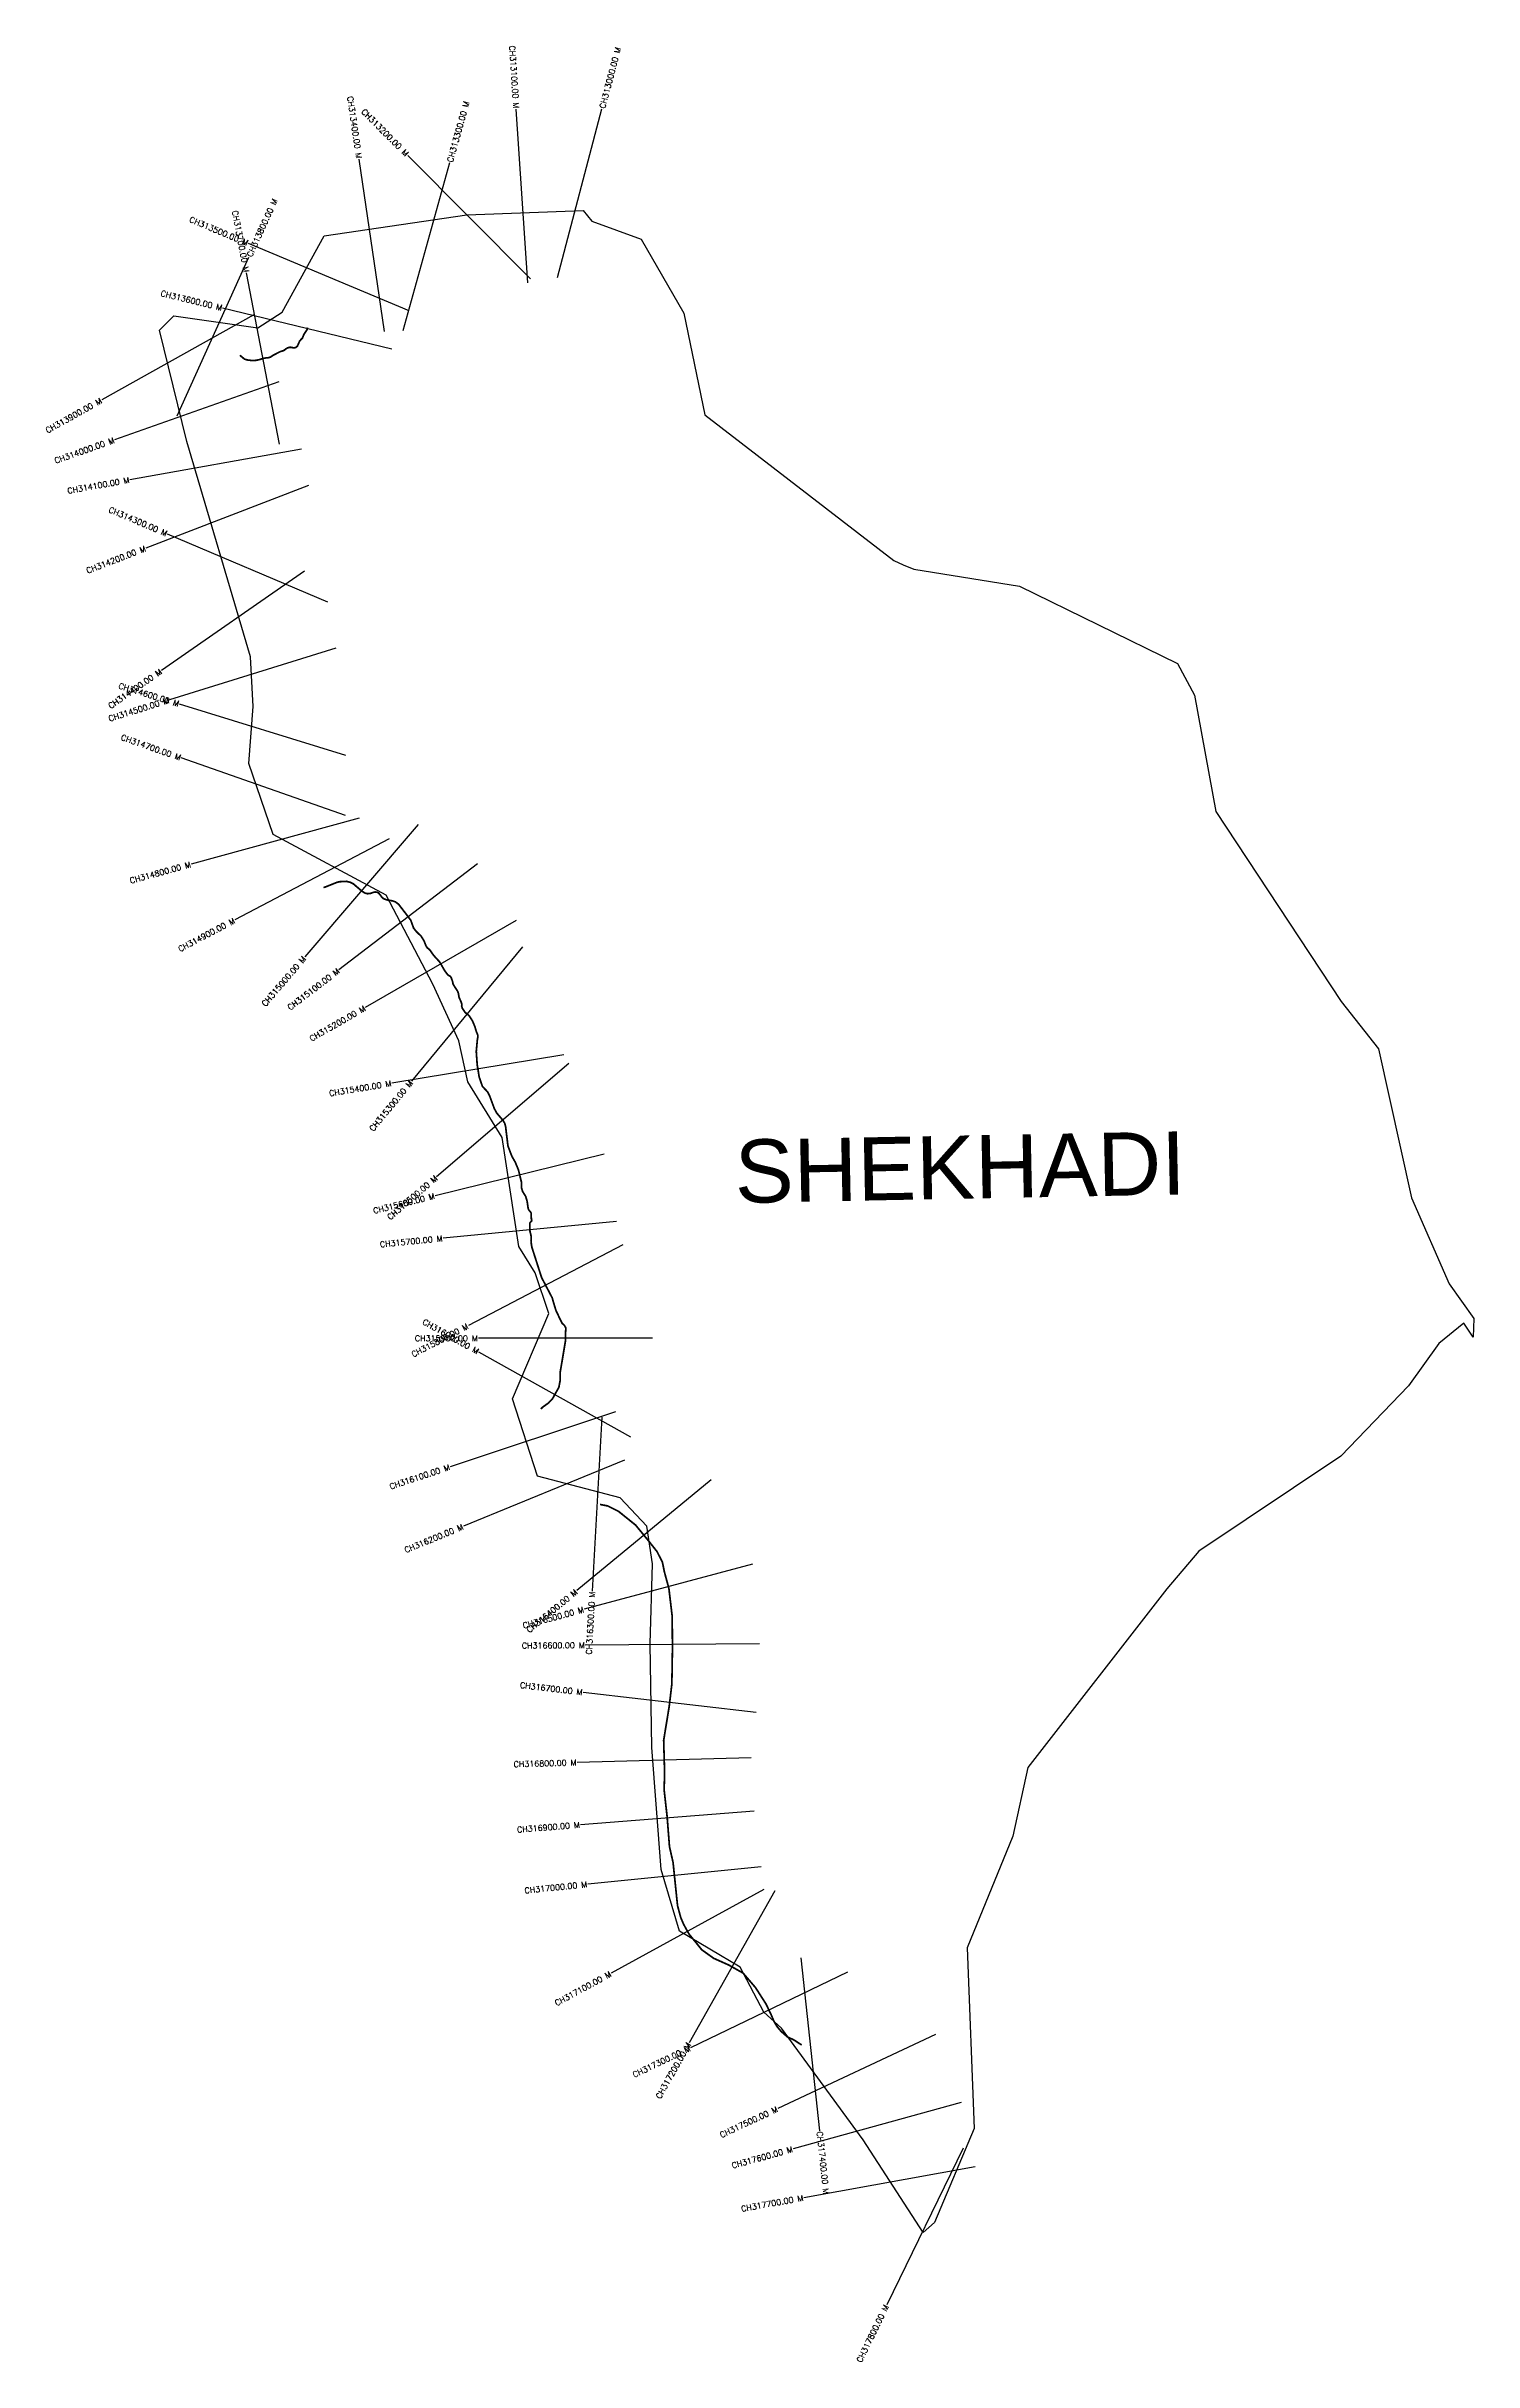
# Model space of a CAD drawing. Header units: metres. Extents: x 285152 to 287610, y 2002566 to 2006554.
import ezdxf
from ezdxf.enums import TextEntityAlignment as Align

# ---------------------------------------------------------------- set-up
doc = ezdxf.new("R2010")
doc.units = ezdxf.units.M
doc.header["$MEASUREMENT"] = 0
for name, color, linetype in [('CS', 134, 'Continuous'), ('CSMark', 6, 'Continuous'), ('NATURALLY PROTECTED', 3, 'Continuous'), ('village', 3, 'Continuous'), ('VILLAGE NAME', 250, 'Continuous')]:
    doc.layers.add(name, color=color, linetype=linetype)
doc.styles.get("Standard").update_dxf_attribs({"font": 'simplex.shx'})

msp = doc.modelspace()

# ---------------------------------------------------------------- linework, layer by layer
at = {"color": 3, "flags": 128}
msp.add_lwpolyline([(286076.4, 2006271.1), (286091.8, 2006252.5)], dxfattribs=at)
at = {"layer": 'CS'}
for p, q in [((285981.4, 2006146.2), (285961.5, 2006445.6)), ((286032.7, 2006155.7), (286109.1, 2006445.8)), ((285734.5, 2006062.4), (285691, 2006359.3)), ((285766.6, 2006064.2), (285846.8, 2006353.2)), ((285986.1, 2006153.1), (285774.5, 2006365.8)), ((285777.1, 2006098), (285500.4, 2006213.9)), ((285377.6, 2005917.3), (285501.1, 2006190.7)), ((285553.5, 2005868.6), (285497.2, 2006163.3)), ((285509.4, 2006091.2), (285247.6, 2005944.7)), ((285747.4, 2006032.2), (285455.9, 2006102.9)), ((285552.8, 2005975.8), (285269.9, 2005875.9)), ((285591.6, 2005860.1), (285296.3, 2005807.2)), ((285603.7, 2005797.3), (285323.8, 2005689.5)), ((285637.1, 2005596.3), (285361, 2005713.7)), ((285596.8, 2005649.6), (285350.4, 2005478.6)), ((285650.5, 2005517.4), (285364.2, 2005428)), ((285668.2, 2005332.3), (285381.5, 2005420.6)), ((285667.7, 2005229), (285384.5, 2005328.1)), ((285691.1, 2005224.3), (285401.7, 2005145.3)), ((285792.4, 2005213.3), (285597.3, 2004985.5)), ((285742.7, 2005188.7), (285477.1, 2005049.2)), ((285894.5, 2005145.7), (285656.2, 2004963.4)), ((285961.4, 2005048.4), (285701.5, 2004898.5)), ((285972.2, 2005002.9), (285781.2, 2004771.6)), ((286043.3, 2004817.1), (285747.3, 2004768.1)), ((286052.1, 2004802.1), (285824.4, 2004606.8)), ((286113, 2004645.9), (285821.7, 2004574.1)), ((286134.2, 2004530.1), (285835.6, 2004500.9)), ((286144.9, 2004489.6), (285879, 2004350.7)), ((286196.3, 2004328.7), (285896.3, 2004328.7)), ((286158.6, 2004158.3), (285896.8, 2004304.8)), ((286132.2, 2004202.2), (285847.5, 2004107.5)), ((286108.7, 2004193), (286092.4, 2003893.5)), ((286148.1, 2004119.1), (285870.7, 2004005.1)), ((286297.2, 2004084.8), (286065.6, 2003894.2)), ((286368.3, 2003939.7), (286078.6, 2003862)), ((286380.4, 2003802.3), (286080.4, 2003800.3)), ((286374.7, 2003684.1), (286076.7, 2003719)), ((286366.2, 2003606.5), (286066.3, 2003598.2)), ((286371, 2003514.4), (286071.9, 2003490.9)), ((286383, 2003418.6), (286084.5, 2003388.6)), ((286387.9, 2003379.4), (286124.8, 2003235.3)), ((286406.5, 2003377.1), (286259.2, 2003115.7)), ((286451.4, 2003262), (286483.6, 2002963.7)), ((286531.7, 2003236.9), (286261.3, 2003107)), ((286683.6, 2003129.7), (286411.9, 2003002.5)), ((286727.3, 2003012.7), (286438.1, 2002932.9)), ((286731.1, 2002933.9), (286599.4, 2002664.4)), ((286751.7, 2002901.8), (286456.4, 2002848.7))]:
    msp.add_line(p, q, dxfattribs=at)
at = {"layer": 'NATURALLY PROTECTED', "color": 2, "const_width": 3, "flags": 128}
for points in [[(285602.1, 2006069.3), (285601.8, 2006068.3), (285601.1, 2006065.3), (285599.3, 2006062.8), (285597.2, 2006059.6), (285596, 2006057.9), (285593.2, 2006051.1), (285588.6, 2006046.3), (285586, 2006040.4), (285584.5, 2006037.1), (285582, 2006035.1), (285579.7, 2006034.4), (285577.5, 2006034.3), (285575.8, 2006034.8), (285574.5, 2006035.1), (285571.5, 2006035.2), (285567.9, 2006034.4), (285565.1, 2006032.7), (285562, 2006030.3), (285559.7, 2006029.2), (285555, 2006027.8), (285550.5, 2006025.5), (285542.9, 2006021.6), (285538.2, 2006018.3), (285533.8, 2006017.1), (285530.1, 2006016.9), (285524.5, 2006015.8), (285519.6, 2006014.1), (285513.2, 2006012.8), (285507.7, 2006012.3), (285503.7, 2006012.8), (285497.9, 2006013.5), (285493.6, 2006014.9), (285489.3, 2006018.4), (285485.5, 2006021.5)], [(285629.5, 2005105), (285632.3, 2005105.7), (285638.6, 2005108.2), (285644.1, 2005110.4), (285648.7, 2005112.3), (285653, 2005114), (285657.8, 2005115), (285663.7, 2005115.3), (285668.9, 2005115.6), (285675.4, 2005114), (285680.8, 2005111.4), (285688.4, 2005104.9), (285695.4, 2005098.9), (285700.9, 2005095.4), (285705, 2005094.3), (285710.3, 2005094.8), (285715.7, 2005096.7), (285718.2, 2005097.3), (285721.4, 2005097), (285723.9, 2005095.9), (285726.7, 2005092.9), (285730.2, 2005088.1), (285733.3, 2005085.5), (285738.6, 2005083.7), (285748.3, 2005082), (285753.3, 2005080.3), (285758.8, 2005076.2), (285765.1, 2005068), (285772.7, 2005058.1), (285779.8, 2005048.7), (285782.3, 2005041.7), (285784.7, 2005035.1), (285789, 2005029.6), (285797.7, 2005021.1), (285802.4, 2005013.6), (285805.9, 2005004.8), (285808, 2005001.3), (285811.7, 2004998.4), (285813.8, 2004996), (285817.5, 2004990.4), (285821.5, 2004985.5), (285825.7, 2004981), (285829.4, 2004977), (285832.2, 2004972.2), (285835.5, 2004966.5), (285838.1, 2004961.9), (285840.9, 2004958.1), (285843.2, 2004955), (285845.9, 2004953), (285848, 2004952), (285849.3, 2004949.9), (285850.3, 2004947.4), (285851.9, 2004942.7), (285852.7, 2004938.5), (285855.2, 2004934.5), (285858.4, 2004929.6), (285860.6, 2004926.1), (285861.8, 2004922.8), (285862.4, 2004919.1), (285863, 2004915.7), (285864.4, 2004912.6), (285866.6, 2004907.6), (285867.6, 2004904.6), (285867.5, 2004900.9), (285868.5, 2004897.3), (285871, 2004893.5), (285873.2, 2004890.1), (285876.7, 2004887.2), (285880.2, 2004884.3), (285882.2, 2004881.2), (285885.8, 2004875.7), (285888.5, 2004869.7), (285890.5, 2004864.5), (285891.6, 2004860.5), (285893.1, 2004855.9), (285895.1, 2004851.1), (285895.2, 2004846.8), (285894.4, 2004842.2), (285894.4, 2004842.2), (285892.6, 2004822.5), (285894.2, 2004799.7), (285897.6, 2004778.7), (285903.2, 2004762.4), (285908, 2004757.4), (285912.4, 2004752.6), (285916, 2004745.1), (285919.1, 2004736.7), (285923.8, 2004724), (285927.9, 2004716.5), (285934.5, 2004708.8), (285938.5, 2004704.1), (285941.6, 2004699), (285943.1, 2004693.6), (285944.2, 2004684.3), (285945.4, 2004674.7), (285947.1, 2004660.1), (285949.7, 2004653.2), (285953.8, 2004642.4), (285959.6, 2004632.2), (285965.1, 2004619.1), (285968.1, 2004607), (285970.4, 2004597.5), (285970.4, 2004588.2), (285972.4, 2004581.6), (285977.7, 2004573), (285980.2, 2004564.6), (285982, 2004552), (285983.6, 2004549), (285986, 2004546.3), (285986.8, 2004544.9), (285987.2, 2004543.4), (285987.2, 2004542), (285987.3, 2004538.3), (285987.4, 2004534.4), (285988.1, 2004532.1), (285987.6, 2004530.1), (285987.6, 2004530.1), (285986.1, 2004529), (285985.2, 2004527.9), (285984.7, 2004525.7), (285984.7, 2004521.7), (285984.7, 2004517.4), (285985.2, 2004512.3), (285986.6, 2004507), (285987.3, 2004502.4), (285986.9, 2004497.6), (285987.4, 2004491.4), (285988.3, 2004485.6), (286005.1, 2004433.3), (286023.5, 2004398.1), (286024.4, 2004394.5), (286026.7, 2004386.8), (286029.8, 2004376.7), (286035.8, 2004364), (286040.3, 2004354.7), (286044.5, 2004350.8), (286046.8, 2004346.4), (286046.3, 2004336.7), (286046.3, 2004325), (286043.3, 2004306.9), (286040.2, 2004288.5), (286037, 2004269.6), (286037, 2004255.7), (286034.8, 2004244.2), (286029.4, 2004234.6), (286023.8, 2004224.5), (286016.7, 2004217.1), (286006.6, 2004209.9), (286003.9, 2004207.1)], [(286105.7, 2004042.6), (286119, 2004040), (286137.7, 2004030.6), (286167, 2004007), (286189.6, 2003979.5), (286203.8, 2003961.5), (286213.1, 2003943.3), (286216.4, 2003927), (286224.3, 2003897.8), (286230, 2003849.7), (286230.4, 2003794), (286229.4, 2003733.5), (286224.9, 2003695.2), (286215.3, 2003636.5), (286216.9, 2003580.2), (286216.1, 2003550.9), (286221.2, 2003505.5), (286225.3, 2003453.3), (286231.5, 2003426), (286235.5, 2003387.1), (286239.2, 2003351.5), (286244.8, 2003330.9), (286249.8, 2003319.3), (286258.9, 2003302.8), (286272.9, 2003285.7), (286280.9, 2003275.7), (286301.5, 2003261), (286327.3, 2003249.5), (286352, 2003235.6), (286373.5, 2003210.5), (286391.6, 2003182.3), (286400.5, 2003163.6), (286405.5, 2003152), (286410.8, 2003143.1), (286417.6, 2003135.1), (286428.4, 2003125.6), (286439, 2003120.8), (286452.9, 2003111.8)]]:
    msp.add_lwpolyline(points, dxfattribs=at)
at = {"layer": 'village', "color": 3}
for points in [[(287610.1, 2004363, 0), (287609.1, 2004330.8, 0), (287593.2, 2004354.7, 0), (287550.1, 2004319.9, 0), (287497.9, 2004246.8, 0), (287381.5, 2004125.9, 0), (287136.8, 2003962.3, 0), (287081.5, 2003897, 0), (286842.3, 2003589.7, 0), (286816.7, 2003471.6, 0), (286737.9, 2003279.1, 0), (286749.9, 2002968.1, 0), (286681.7, 2002806.1, 0), (286662.3, 2002788.6, 0), (286558.6, 2002948.3, 0), (286418, 2003141, 0), (286387.7, 2003168.1, 0), (286346.8, 2003245.8, 0), (286242.6, 2003307.5, 0), (286210.8, 2003413.9, 0), (286195, 2003624.2, 0), (286191.9, 2003802.6, 0), (286196.3, 2003940.2, 0), (286186.5, 2004005.2, 0), (286140.3, 2004053.9, 0), (285998.2, 2004091.2, 0), (285955.1, 2004224.2, 0), (286017.8, 2004371.2, 0), (285994.1, 2004441.4, 0), (285965.7, 2004486.5, 0), (285937.1, 2004674.4, 0), (285878.1, 2004770.5, 0), (285862.5, 2004840.9, 0), (285817.7, 2004938.6, 0), (285737.2, 2005091.6, 0), (285542.6, 2005196.3, 0), (285501.2, 2005318.7, 0), (285508.4, 2005416.8, 0), (285503.8, 2005502.2, 0), (285394.3, 2005873.3, 0), (285346.9, 2006064.9, 0), (285371.6, 2006089.3, 0), (285516.3, 2006069, 0), (285558.3, 2006095.6, 0), (285630.9, 2006227.3, 0), (285876.2, 2006263.4, 0), (286076.4, 2006271.1, 0)], [(286091.8, 2006252.5, 0), (286176.4, 2006221.5, 0), (286249.8, 2006094.1, 0), (286286, 2005919.1, 0), (286611.5, 2005668.1, 0), (286627.7, 2005660.6, 0), (286646.3, 2005653, 0), (286828.3, 2005624, 0), (287100.2, 2005490.6, 0), (287129.3, 2005436.4, 0), (287165.9, 2005235.8, 0), (287382.1, 2004908.7, 0), (287446.4, 2004826.9, 0), (287503, 2004570.7, 0), (287567.7, 2004422.5, 0), (287610.1, 2004363, 0)]]:
    msp.add_polyline3d(points, dxfattribs=at)

# ---------------------------------------------------------------- texts
at = {"layer": 'CSMark'}
for s, rotation, p in [('CH313100.00 M', 273.798, (285961.5, 2006446.6)), ('CH313400.00 M', 278.3209, (285690.9, 2006360.3)), ('CH313200.00 M', 314.851, (285773.8, 2006366.5)), ('CH313500.00 M', 337.2721, (285499.4, 2006214.3)), ('CH313700.00 M', 280.8154, (285497.1, 2006164.3)), ('CH313600.00 M', 346.3626, (285454.9, 2006103.1)), ('CH313900.00 M', 29.2283, (285246.7, 2005944.2)), ('CH314000.00 M', 19.4526, (285269, 2005875.6)), ('CH314100.00 M', 10.1715, (285295.3, 2005807)), ('CH314300.00 M', 336.9598, (285360.1, 2005714.1)), ('CH314200.00 M', 21.0764, (285322.8, 2005689.1)), ('CH314400.00 M', 34.7548, (285349.5, 2005478.1)), ('CH314600.00 M', 342.8856, (285380.6, 2005420.9)), ('CH314500.00 M', 17.3436, (285363.2, 2005427.7)), ('CH314700.00 M', 340.7201, (285383.6, 2005328.4)), ('CH314800.00 M', 15.2659, (285400.8, 2005145)), ('CH314900.00 M', 27.7135, (285476.2, 2005048.7)), ('CH315000.00 M', 49.4179, (285596.6, 2004984.7)), ('CH315100.00 M', 37.4242, (285655.4, 2004962.8)), ('CH315200.00 M', 29.9621, (285700.6, 2004898)), ('CH315400.00 M', 9.3992, (285746.3, 2004767.9)), ('CH315300.00 M', 50.4383, (285780.5, 2004770.8)), ('CH315500.00 M', 40.6174, (285823.6, 2004606.1)), ('CH315600.00 M', 13.8404, (285820.7, 2004573.9)), ('CH315700.00 M', 5.5777, (285834.6, 2004500.8)), ('CH316000.00 M', 330.7569, (285895.9, 2004305.3)), ('CH315800.00 M', 27.5694, (285878.1, 2004350.3)), ('CH316100.00 M', 18.3938, (285846.6, 2004107.2)), ('CH316200.00 M', 22.3424, (285869.7, 2004004.7)), ('CH316400.00 M', 39.4431, (286064.8, 2003893.5)), ('CH316300.00 M', 86.8801, (286092.3, 2003892.5)), ('CH316500.00 M', 15.0033, (286077.6, 2003861.7)), ('CH316600.00 M', 0.3938, (286079.4, 2003800.2)), ('CH316700.00 M', 353.323, (286075.7, 2003719.1)), ('CH316800.00 M', 1.5863, (286065.3, 2003598.2)), ('CH316900.00 M', 4.4841, (286070.9, 2003490.9)), ('CH317000.00 M', 5.7434, (286083.6, 2003388.5)), ('CH317100.00 M', 28.6981, (286123.9, 2003234.9)), ('CH317300.00 M', 25.6589, (286260.4, 2003106.6)), ('CH317200.00 M', 60.6014, (286258.7, 2003114.9)), ('CH317500.00 M', 25.0861, (286411, 2003002.1)), ('CH317600.00 M', 15.4357, (286437.1, 2002932.6)), ('CH317700.00 M', 10.1803, (286455.5, 2002848.6)), ('CH317800.00 M', 63.9688, (286599, 2002663.5))]:
    msp.add_text(s, height=10, rotation=rotation, dxfattribs=at).set_placement(p, align=Align.MIDDLE_RIGHT)
for s, rotation, p in [('CH313000.00 M', 75.2276, (286109.4, 2006446.8)), ('CH313300.00 M', 74.4884, (285847.1, 2006354.2)), ('CH313800.00 M', 65.6865, (285501.5, 2006191.6)), ('CH317400.00 M', 276.1669, (286483.7, 2002962.8))]:
    msp.add_text(s, height=10, rotation=rotation, dxfattribs=at).set_placement(p, align=Align.MIDDLE_LEFT)
msp.add_text('CH315900.00 M', height=10, dxfattribs=at).set_placement((285895.3, 2004328.7), align=Align.MIDDLE_RIGHT)
at = {"layer": 'VILLAGE NAME', "insert": (286336.6, 2004670.3), "char_height": 108.748, "attachment_point": 1, "rotation": 1.1028}
msp.add_mtext_dynamic_manual_height_columns('{\\fArial|b0|i0|c0|p34;SHEKHADI}', width=726.929, gutter_width=543.7, heights=[0], dxfattribs=at)

doc.saveas('drawing.dxf')
